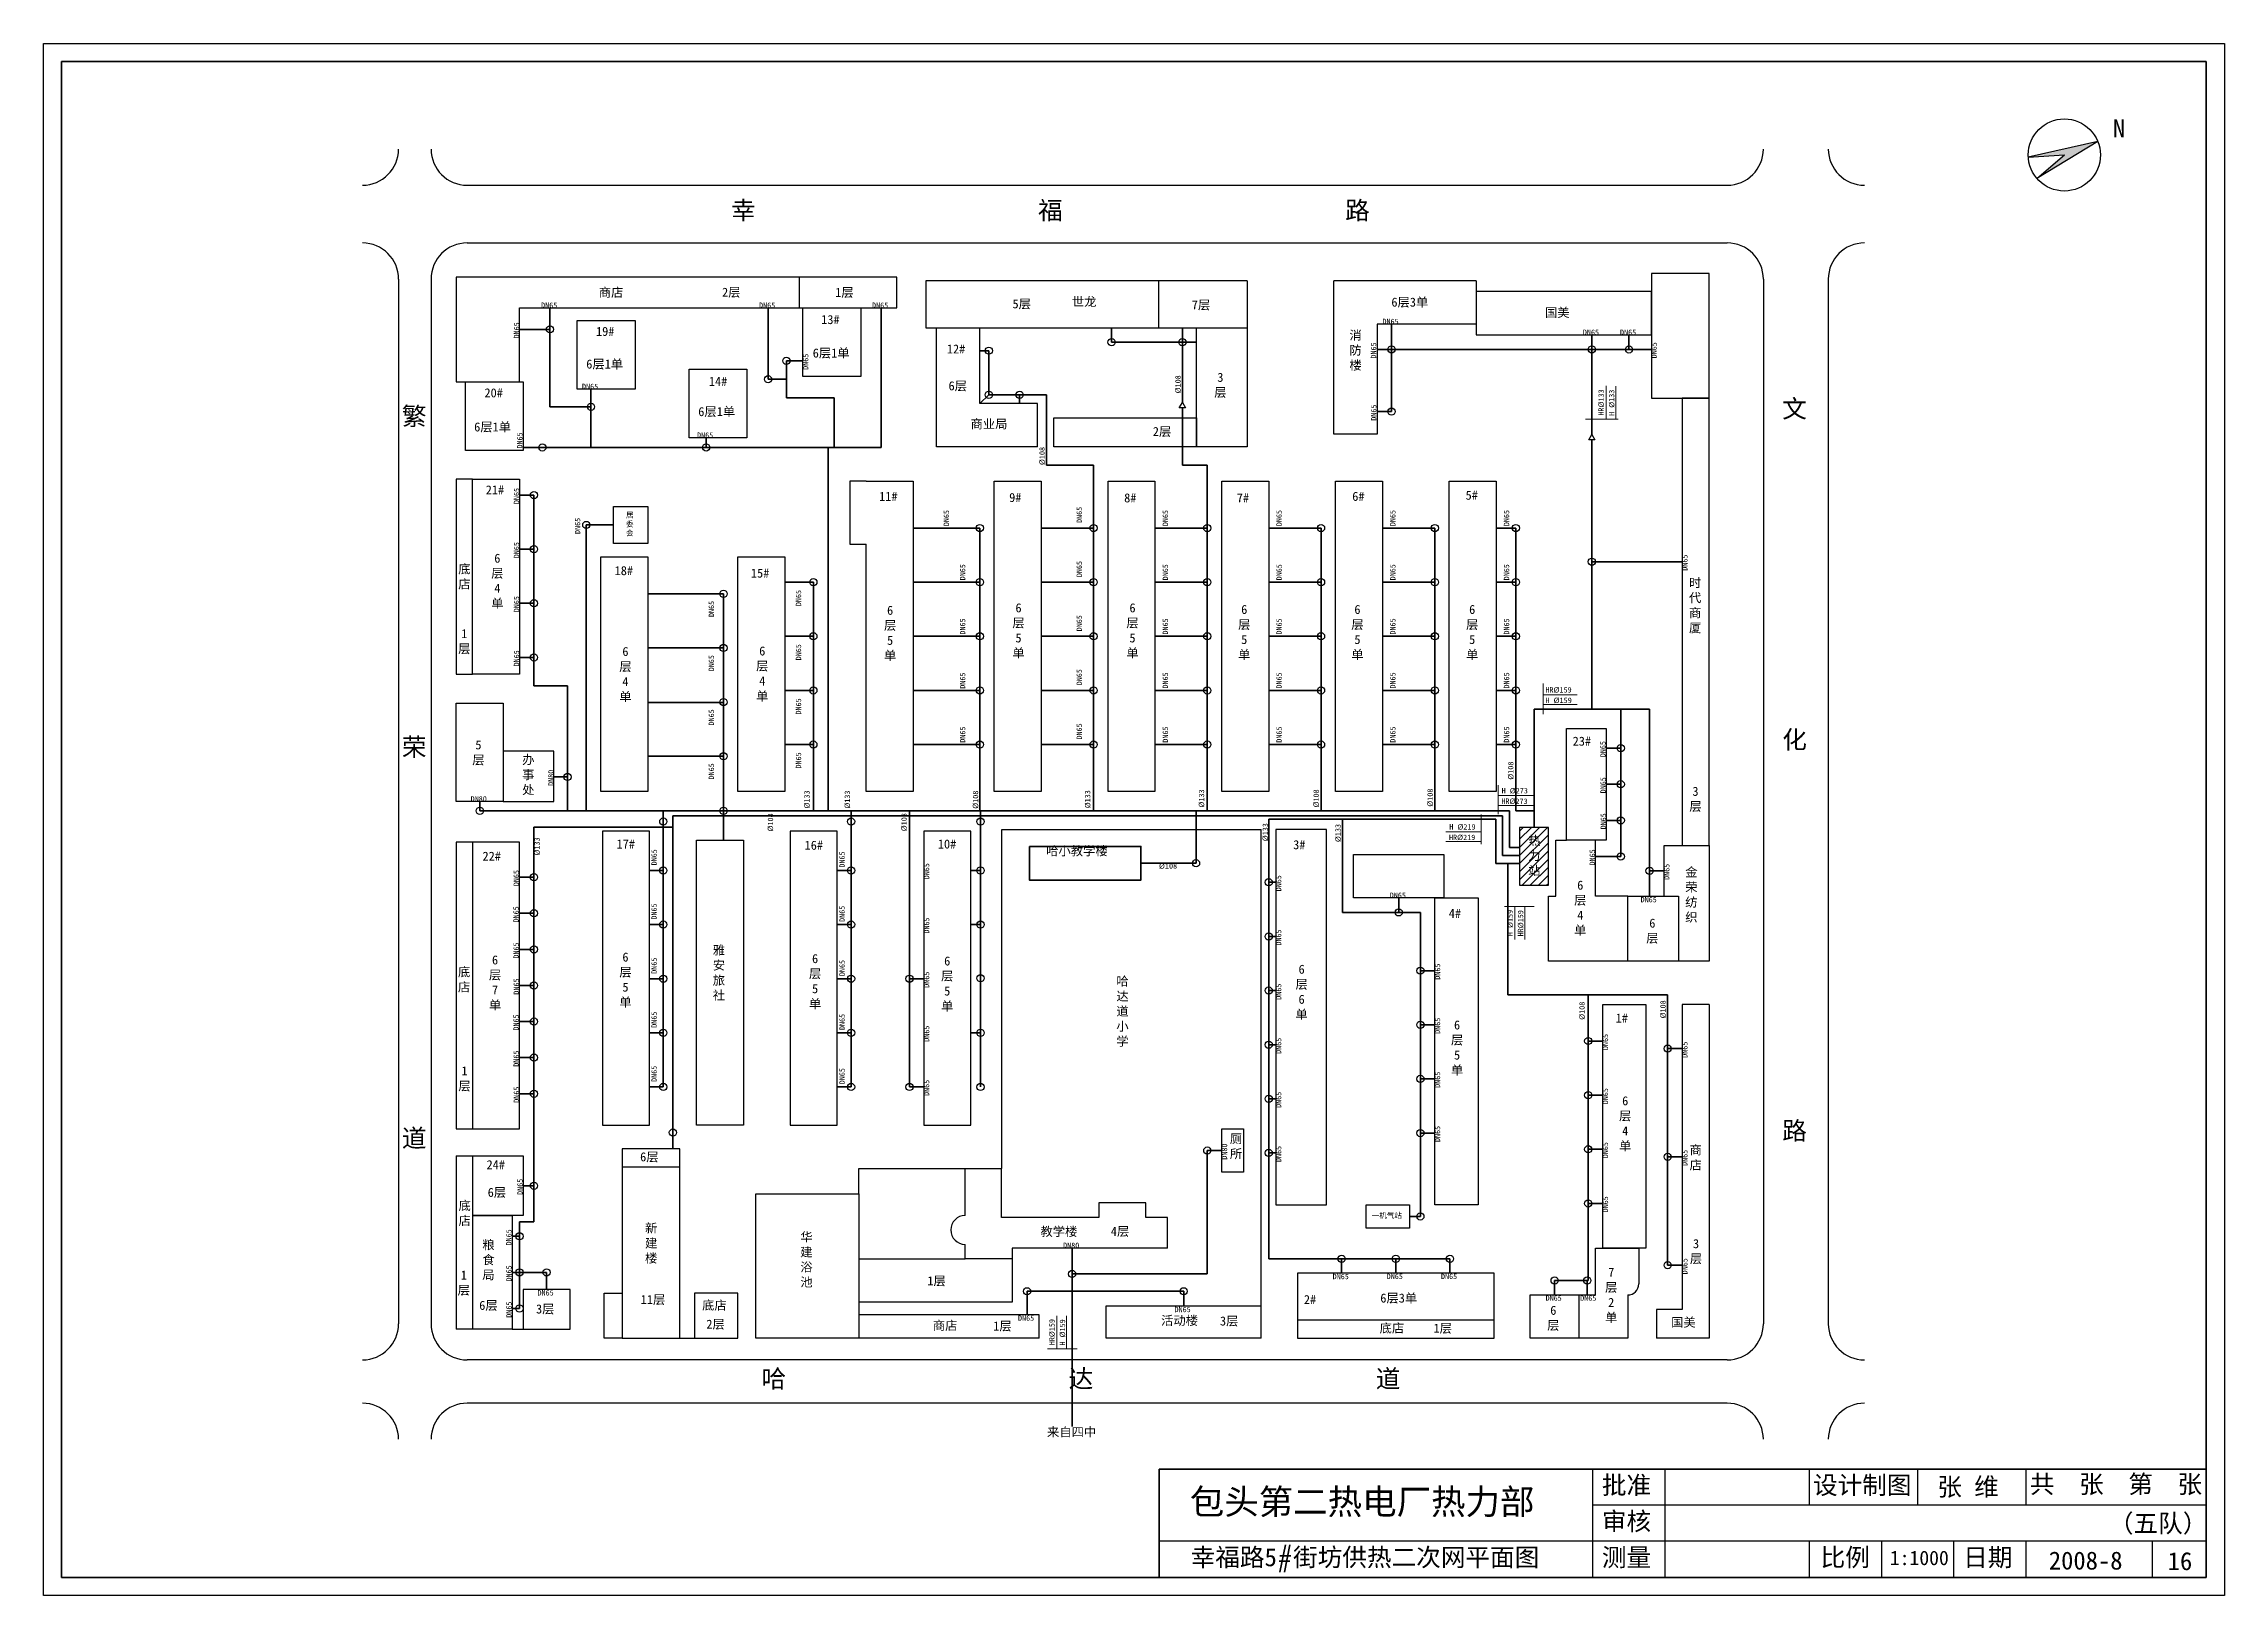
# Model space of a CAD drawing. Header units: millimetres. Extents: x 710 to 2002, y 285 to 1162.
# Drawn here: x 710 to 1314, y 285 to 715 of the extents above; entities that cross this region are included whole.
import ezdxf

# ---------------------------------------------------------------- set-up
doc = ezdxf.new("R2010")
doc.units = ezdxf.units.MM
doc.layers.add('围栏', color=3, linetype='Continuous')
doc.layers.add('边线', color=1, linetype='Continuous')
doc.layers.add('标注', color=7, linetype='Continuous', lineweight=18)
doc.layers.add('管道', color=7, linetype='Continuous', lineweight=50)

msp = doc.modelspace()

# ---------------------------------------------------------------- hatches: boundary and pattern name
msp.add_hatch(color=256).paths.add_polyline_path([(1279.12, 688.24), (1259.88, 683.84), (1269.86, 684.49), (1262.23, 678.01)])
at = {"layer": '标注'}
h = msp.add_hatch(dxfattribs=at)
h.set_pattern_fill('ANSI31', color=5, scale=0.5, style=0)
h.paths.add_polyline_path([(1118.99, 482.11), (1126.99, 482.11), (1126.99, 498.11), (1118.99, 498.11)])
h.paths.add_polyline_path([(1120.72, 496.4), (1125.38, 496.4), (1125.38, 482.9), (1120.72, 482.9)], flags=24)

# ---------------------------------------------------------------- linework, layer by layer
at = {"lineweight": 40}
for p, q in [((715.18, 290.35), (715.18, 710.35)), ((715.18, 710.35), (1309.18, 710.35)), ((1309.18, 710.35), (1309.18, 290.35)), ((1309.18, 320.35), (1019.18, 320.35)), ((1019.18, 320.35), (1019.18, 290.35)), ((1309.18, 290.35), (715.18, 290.35))]:
    msp.add_line(p, q, dxfattribs=at)
for p, q in [((1279.12, 688.24), (1259.88, 683.84)), ((1259.88, 683.84), (1269.86, 684.49)), ((1279.12, 688.24), (1262.23, 678.01)), ((1262.23, 678.01), (1269.86, 684.49)), ((827.49, 676.11), (1176.49, 676.11)), ((827.49, 660.11), (1176.49, 660.11)), ((808.49, 650.11), (808.49, 360.61)), ((817.49, 650.11), (817.49, 360.61)), ((919.49, 650.61), (824.49, 650.61)), ((824.49, 650.61), (824.49, 621.61)), ((946.49, 650.61), (919.49, 650.61)), ((919.49, 650.61), (919.49, 642.11)), ((946.49, 642.11), (946.49, 650.61)), ((1018.99, 649.61), (954.49, 649.61)), ((954.49, 649.61), (954.49, 636.61)), ((1043.49, 649.61), (1018.99, 649.61)), ((1018.99, 649.61), (1018.99, 636.61)), ((1043.49, 649.61), (1043.49, 636.61)), ((1106.99, 649.61), (1067.49, 649.61)), ((1067.49, 607.11), (1067.49, 649.61)), ((1106.99, 649.61), (1106.99, 637.61)), ((1155.49, 646.61), (1106.99, 646.61)), ((1106.99, 646.61), (1106.99, 634.61)), ((1171.49, 651.61), (1155.49, 651.61)), ((1155.49, 651.61), (1155.49, 617.11)), ((1155.49, 634.61), (1155.49, 646.61)), ((1171.49, 617.11), (1171.49, 651.61)), ((1186.49, 650.11), (1186.49, 360.61)), ((1204.49, 650.11), (1204.49, 360.61)), ((841.99, 621.61), (841.99, 642.11)), ((841.99, 642.11), (919.49, 642.11)), ((919.49, 642.11), (920.49, 642.11)), ((920.49, 623.11), (920.49, 642.11)), ((920.49, 642.11), (936.49, 642.11)), ((936.49, 642.11), (936.49, 623.11)), ((936.49, 642.11), (946.49, 642.11)), ((857.99, 619.61), (857.99, 638.61)), ((857.99, 638.61), (873.99, 638.61)), ((873.99, 638.61), (873.99, 619.61)), ((954.49, 636.61), (1018.99, 636.61)), ((957.49, 603.61), (957.49, 636.61)), ((969.49, 615.61), (969.49, 636.61)), ((1018.99, 636.61), (1043.49, 636.61)), ((1029.49, 603.61), (1029.49, 636.61)), ((1029.49, 636.61), (1043.49, 636.61)), ((1043.49, 636.61), (1043.49, 603.61)), ((1106.99, 637.61), (1079.49, 637.61)), ((1079.49, 637.61), (1079.49, 607.11)), ((1106.99, 634.61), (1155.49, 634.61)), ((888.99, 625.11), (904.99, 625.11)), ((888.99, 606.11), (888.99, 625.11)), ((904.99, 625.11), (904.99, 606.11)), ((936.49, 623.11), (920.49, 623.11)), ((824.49, 621.61), (841.99, 621.61)), ((826.99, 621.61), (842.99, 621.61)), ((826.99, 602.61), (826.99, 621.61)), ((842.99, 621.61), (842.99, 602.61)), ((873.99, 619.61), (857.99, 619.61)), ((1155.49, 617.11), (1171.49, 617.11)), ((1171.49, 617.11), (1163.99, 617.11)), ((1163.99, 617.11), (1163.99, 493.11)), ((1171.49, 493.11), (1171.49, 617.11)), ((985.49, 615.61), (969.49, 615.61)), ((985.49, 603.61), (985.49, 615.61)), ((989.99, 603.61), (989.99, 611.61)), ((989.99, 611.61), (1029.49, 611.61)), ((1029.49, 611.61), (1029.49, 603.61)), ((904.99, 606.11), (888.99, 606.11)), ((1079.49, 607.11), (1067.49, 607.11)), ((842.99, 602.61), (826.99, 602.61)), ((985.49, 603.61), (957.49, 603.61)), ((1029.49, 603.61), (989.99, 603.61)), ((1043.49, 603.61), (1029.49, 603.61)), ((828.99, 594.61), (824.49, 594.61)), ((824.49, 594.61), (824.49, 540.61)), ((828.99, 540.61), (828.99, 594.61)), ((828.99, 594.61), (841.99, 594.61)), ((841.99, 594.61), (841.99, 540.61)), ((937.99, 594.11), (933.49, 594.11)), ((933.49, 594.11), (933.49, 576.61)), ((937.99, 594.11), (950.99, 594.11)), ((950.99, 594.11), (950.99, 508.11)), ((973.49, 594.11), (986.49, 594.11)), ((973.49, 508.11), (973.49, 594.11)), ((986.49, 594.11), (986.49, 508.11)), ((1004.99, 594.11), (1017.99, 594.11)), ((1004.99, 508.11), (1004.99, 594.11)), ((1017.99, 594.11), (1017.99, 508.11)), ((1036.49, 594.11), (1049.49, 594.11)), ((1036.49, 508.11), (1036.49, 594.11)), ((1049.49, 594.11), (1049.49, 508.11)), ((1067.99, 594.11), (1080.99, 594.11)), ((1067.99, 508.11), (1067.99, 594.11)), ((1080.99, 594.11), (1080.99, 508.11)), ((1099.49, 508.11), (1099.49, 594.11)), ((1099.49, 594.11), (1112.49, 594.11)), ((1112.49, 594.11), (1112.49, 508.11)), ((867.99, 576.81), (867.99, 587.11)), ((867.99, 587.11), (877.49, 587.11)), ((877.49, 587.11), (877.49, 576.81)), ((877.49, 576.81), (867.99, 576.81)), ((933.49, 576.61), (937.99, 576.61)), ((937.99, 508.11), (937.99, 576.61)), ((864.49, 573.11), (877.49, 573.11)), ((864.49, 508.11), (864.49, 573.11)), ((877.49, 573.11), (877.49, 508.11)), ((902.49, 508.11), (902.49, 573.11)), ((902.49, 573.11), (915.49, 573.11)), ((915.49, 573.11), (915.49, 508.11)), ((824.49, 540.61), (828.99, 540.61)), ((841.99, 540.61), (828.99, 540.61)), ((824.49, 532.61), (837.49, 532.61)), ((824.49, 505.31), (824.49, 532.61)), ((837.49, 532.61), (837.49, 505.31)), ((1131.99, 494.61), (1131.99, 525.61)), ((1131.99, 525.61), (1142.99, 525.61)), ((1142.99, 525.61), (1142.99, 494.61)), ((851.49, 519.31), (837.49, 519.31)), ((851.49, 505.31), (851.49, 519.31)), ((877.49, 508.11), (864.49, 508.11)), ((915.49, 508.11), (902.49, 508.11)), ((950.99, 508.11), (937.99, 508.11)), ((986.49, 508.11), (973.49, 508.11)), ((1017.99, 508.11), (1004.99, 508.11)), ((1049.49, 508.11), (1036.49, 508.11)), ((1080.99, 508.11), (1067.99, 508.11)), ((1112.49, 508.11), (1099.49, 508.11)), ((837.49, 505.31), (824.49, 505.31)), ((837.49, 505.31), (851.49, 505.31)), ((864.99, 497.11), (864.99, 415.61)), ((877.99, 497.11), (864.99, 497.11)), ((877.99, 415.61), (877.99, 497.11)), ((929.99, 497.11), (916.99, 497.11)), ((916.99, 497.11), (916.99, 415.61)), ((929.99, 415.61), (929.99, 497.11)), ((953.99, 497.11), (953.99, 415.61)), ((966.99, 497.11), (953.99, 497.11)), ((966.99, 415.61), (966.99, 497.11)), ((1065.49, 497.61), (1051.49, 497.61)), ((1051.49, 497.61), (1051.49, 393.61)), ((1065.49, 393.61), (1065.49, 497.61)), ((1126.99, 498.11), (1118.99, 498.11)), ((1118.99, 498.11), (1118.99, 482.11)), ((1126.99, 482.11), (1126.99, 498.11)), ((890.99, 415.61), (890.99, 494.61)), ((890.99, 494.61), (903.99, 494.61)), ((903.99, 494.61), (903.99, 415.61)), ((1072.99, 490.61), (1097.99, 490.61)), ((1072.99, 478.61), (1072.99, 490.61)), ((1097.99, 490.61), (1097.99, 478.61)), ((1128.99, 479.11), (1128.99, 494.61)), ((1128.99, 494.61), (1131.99, 494.61)), ((1142.99, 494.61), (1131.99, 494.61)), ((1139.99, 479.11), (1139.99, 494.61)), ((1158.99, 479.11), (1158.99, 493.11)), ((1158.99, 493.11), (1171.49, 493.11)), ((1171.49, 493.11), (1171.49, 461.11)), ((1097.99, 478.61), (1072.99, 478.61)), ((1095.49, 478.61), (1107.49, 478.61)), ((1095.49, 393.61), (1095.49, 478.61)), ((1107.49, 478.61), (1107.49, 393.61)), ((1118.99, 482.11), (1126.99, 482.11)), ((1126.99, 461.11), (1126.99, 479.11)), ((1126.99, 479.11), (1128.99, 479.11)), ((1148.99, 479.11), (1139.99, 479.11)), ((1148.99, 461.11), (1148.99, 479.11)), ((1148.99, 479.11), (1162.99, 479.11)), ((1162.99, 479.11), (1162.99, 461.11)), ((1148.99, 461.11), (1126.99, 461.11)), ((1171.49, 461.11), (1148.99, 461.11)), ((1141.99, 381.61), (1141.99, 449.11)), ((1141.99, 449.11), (1153.99, 449.11)), ((1153.99, 449.11), (1153.99, 381.61)), ((1171.49, 449.11), (1163.99, 449.11)), ((1163.99, 449.11), (1163.99, 364.61)), ((1171.49, 449.11), (1171.49, 356.61)), ((864.99, 415.61), (877.99, 415.61)), ((903.99, 415.61), (890.99, 415.61)), ((916.99, 415.61), (929.99, 415.61)), ((953.99, 415.61), (966.99, 415.61)), ((1051.49, 393.61), (1065.49, 393.61)), ((1076.49, 387.11), (1076.49, 393.61)), ((1076.49, 393.61), (1088.49, 393.61)), ((1088.49, 393.61), (1088.49, 387.11)), ((1107.49, 393.61), (1095.49, 393.61)), ((1088.49, 387.11), (1076.49, 387.11)), ((1139.99, 381.61), (1151.99, 381.61)), ((1139.99, 368.61), (1139.99, 381.61)), ((1153.99, 381.61), (1141.99, 381.61)), ((1151.99, 381.61), (1151.99, 371.66)), ((1111.94, 374.61), (1057.44, 374.61)), ((1057.44, 374.61), (1057.44, 361.61)), ((1111.94, 361.61), (1111.94, 374.61)), ((1121.94, 356.61), (1121.94, 368.61)), ((1121.94, 368.61), (1135.44, 368.61)), ((1135.44, 356.61), (1135.44, 368.61)), ((1135.44, 368.61), (1139.99, 368.61)), ((1148.94, 368.61), (1148.94, 356.61)), ((1156.94, 364.61), (1156.94, 356.61)), ((1163.99, 364.61), (1156.94, 364.61)), ((1111.94, 361.61), (1057.44, 361.61)), ((1057.44, 361.61), (1057.44, 356.61)), ((1057.44, 356.61), (1111.94, 356.61)), ((1111.94, 356.61), (1111.94, 361.61)), ((1135.44, 356.61), (1121.94, 356.61)), ((1148.94, 356.61), (1135.44, 356.61)), ((1171.49, 356.61), (1156.94, 356.61)), ((1176.49, 350.61), (827.49, 350.61)), ((1176.49, 338.61), (827.49, 338.61)), ((1139.18, 320.35), (1139.18, 290.35)), ((1159.18, 320.35), (1159.18, 290.35)), ((1199.18, 320.35), (1199.18, 310.35)), ((1229.22, 320.35), (1229.22, 310.35)), ((1259.18, 320.35), (1259.18, 310.35)), ((1309.18, 310.35), (1139.18, 310.35)), ((1309.18, 300.35), (1019.18, 300.35)), ((1199.18, 300.35), (1199.18, 290.35)), ((1219.18, 300.35), (1219.18, 290.35)), ((1239.18, 300.35), (1239.18, 290.35)), ((1259.18, 300.35), (1259.18, 290.35)), ((1294.18, 300.35), (1294.18, 290.35))]:
    msp.add_line(p, q)
at = {"color": 1}
for p, q in [((828.99, 494.11), (824.49, 494.11)), ((824.49, 494.11), (824.49, 414.61)), ((841.99, 494.11), (828.99, 494.11)), ((828.99, 494.11), (828.99, 414.61)), ((841.99, 414.61), (841.99, 494.11)), ((824.49, 414.61), (828.99, 414.61)), ((828.99, 414.61), (841.99, 414.61)), ((824.49, 407.11), (828.99, 407.11)), ((824.49, 407.11), (824.49, 359.11)), ((828.99, 407.11), (842.99, 407.11)), ((828.99, 407.11), (828.99, 359.11)), ((842.99, 407.11), (842.99, 390.61)), ((886.44, 409.11), (870.44, 409.11)), ((870.44, 409.11), (870.44, 404.11)), ((886.44, 404.11), (886.44, 409.11)), ((870.44, 404.11), (886.44, 404.11)), ((870.44, 404.11), (870.44, 356.61)), ((886.44, 369.11), (886.44, 404.11)), ((842.99, 390.61), (828.99, 390.61)), ((828.99, 390.61), (839.99, 390.61)), ((839.99, 390.61), (839.99, 359.11)), ((855.99, 370.11), (842.99, 370.11)), ((842.99, 370.11), (842.99, 359.11)), ((855.99, 359.11), (855.99, 370.11)), ((865.44, 356.61), (865.44, 369.11)), ((865.44, 369.11), (870.44, 369.11)), ((886.44, 356.61), (886.44, 369.11)), ((902.44, 369.11), (890.44, 369.11)), ((890.44, 369.11), (890.44, 356.61)), ((902.44, 356.61), (902.44, 369.11)), ((839.99, 359.11), (824.49, 359.11)), ((839.99, 359.11), (842.99, 359.11)), ((842.99, 359.11), (855.99, 359.11)), ((870.44, 356.61), (865.44, 356.61)), ((870.44, 356.61), (886.44, 356.61)), ((886.44, 356.61), (902.44, 356.61))]:
    msp.add_line(p, q, dxfattribs=at)
at = {"color": 5}
for p, q in [((1036.49, 402.61), (1036.49, 414.61)), ((1036.49, 414.61), (1042.49, 414.61)), ((1042.49, 414.61), (1042.49, 402.61)), ((965.44, 403.61), (975.44, 403.61)), ((965.44, 390.61), (965.44, 403.61)), ((975.44, 390.11), (975.44, 403.61)), ((1042.49, 402.61), (1036.49, 402.61)), ((907.44, 356.61), (907.44, 396.61)), ((907.44, 396.61), (935.94, 396.61)), ((935.94, 396.61), (935.94, 356.61)), ((1015.44, 394.11), (1002.44, 394.11)), ((1002.44, 394.11), (1002.44, 390.11)), ((1015.44, 390.11), (1015.44, 394.11)), ((1002.44, 390.11), (975.44, 390.11)), ((1021.44, 390.11), (1015.44, 390.11)), ((1021.44, 381.61), (1021.44, 390.11)), ((965.44, 378.61), (965.44, 382.61)), ((1021.44, 381.61), (978.44, 381.61)), ((978.44, 381.61), (978.44, 378.61)), ((935.94, 378.61), (965.44, 378.61)), ((978.44, 378.61), (965.44, 378.61)), ((978.44, 378.61), (978.44, 366.61)), ((978.44, 366.61), (935.94, 366.61)), ((985.94, 363.11), (935.94, 363.11)), ((935.94, 363.11), (935.94, 356.61)), ((985.94, 356.61), (985.94, 363.11)), ((1004.44, 356.61), (1004.44, 365.61)), ((1004.44, 365.61), (1047.44, 365.61)), ((935.94, 356.61), (907.44, 356.61)), ((985.94, 356.61), (935.94, 356.61)), ((1047.44, 356.61), (1004.44, 356.61))]:
    msp.add_line(p, q, dxfattribs=at)
for points in [[(1025.58, 615.92), (1026.44, 614.42), (1024.71, 614.42)], [(1138.99, 607.04), (1139.86, 605.54), (1138.12, 605.54)]]:
    msp.add_lwpolyline(points, close=True)
for centre, radius in [((1269.86, 684.49), 10), ((850.42, 636.17), 1), ((915.9, 627.45), 1), ((971.97, 630.26), 1), ((1005.98, 632.61), 1), ((1025.58, 632.61), 1), ((1083.49, 630.61), 1), ((1138.99, 630.61), 1), ((1149.28, 630.61), 1), ((910.84, 622.34), 1), ((971.97, 618.01), 1), ((980.51, 618.01), 1), ((861.79, 614.72), 1), ((1083.49, 613.38), 1), ((848.32, 603.45), 1), ((893.68, 603.45), 1), ((845.99, 590.26), 1), ((860.49, 581.96), 1), ((969.49, 581.11), 1), ((1000.99, 581.11), 1), ((1032.49, 581.11), 1), ((1063.99, 581.11), 1), ((1095.49, 581.11), 1), ((1117.95, 581.11), 1), ((845.99, 575.26), 1), ((1138.99, 571.78), 1), ((898.49, 562.88), 1), ((923.38, 566.11), 1), ((969.49, 566.11), 1), ((1000.99, 566.11), 1), ((1032.49, 566.11), 1), ((1063.99, 566.11), 1), ((1095.49, 566.11), 1), ((1117.95, 566.11), 1), ((845.99, 560.26), 1), ((923.38, 551.11), 1), ((969.49, 551.11), 1), ((1000.99, 551.11), 1), ((1032.49, 551.11), 1), ((1063.99, 551.11), 1), ((1095.49, 551.11), 1), ((1117.95, 551.11), 1), ((845.99, 545.26), 1), ((898.49, 547.88), 1), ((898.49, 532.88), 1), ((923.38, 536.11), 1), ((969.49, 536.11), 1), ((1000.99, 536.11), 1), ((1032.49, 536.11), 1), ((1063.99, 536.11), 1), ((1095.49, 536.11), 1), ((1117.95, 536.11), 1), ((923.38, 521.11), 1), ((969.49, 521.11), 1), ((1000.99, 521.11), 1), ((1032.49, 521.11), 1), ((1063.99, 521.11), 1), ((1095.49, 521.11), 1), ((1117.95, 521.11), 1), ((1146.99, 520.11), 1), ((898.49, 517.88), 1), ((855.28, 512.13), 1), ((1146.99, 510.11), 1), ((830.99, 502.74), 1), ((898.49, 502.74), 1), ((881.81, 499.78), 1), ((933.83, 499.78), 1), ((969.66, 499.78), 1), ((1146.99, 500.11), 1), ((1146.99, 490.11), 1), ((881.81, 486.23), 1), ((933.83, 486.23), 1), ((969.66, 486.23), 1), ((1029.37, 488.22), 1), ((1049.49, 482.94), 1), ((1154.99, 486.11), 1), ((881.81, 471.23), 1), ((933.83, 471.23), 1), ((969.66, 471.23), 1), ((1085.49, 474.61), 1), ((1049.49, 467.94), 1), ((1091.49, 458.46), 1), ((881.81, 456.23), 1), ((933.83, 456.23), 1), ((949.99, 456.23), 1), ((969.66, 456.36), 1), ((1049.49, 452.94), 1), ((881.81, 441.23), 1), ((933.83, 441.23), 1), ((969.66, 441.23), 1), ((1091.49, 443.46), 1), ((1049.49, 437.94), 1), ((1137.99, 438.97), 1), ((1159.99, 436.86), 1), ((1091.49, 428.46), 1), ((881.81, 426.23), 1), ((933.83, 426.23), 1), ((949.99, 426.23), 1), ((969.66, 426.23), 1), ((1049.49, 422.94), 1), ((1137.99, 423.97), 1), ((1091.49, 413.46), 1), ((1049.49, 407.94), 1), ((1137.99, 408.97), 1), ((1159.99, 406.86), 1), ((1137.99, 393.97), 1), ((1091.49, 390.36), 1), ((1069.69, 378.61), 1), ((1084.69, 378.61), 1), ((1099.69, 378.61), 1), ((1159.99, 376.86), 1), ((1128.69, 372.61), 1), ((1137.71, 372.61), 1)]:
    msp.add_circle(centre, radius)
at = {"color": 1}
for centre in [(845.99, 484.36), (845.99, 474.36), (845.99, 464.36), (845.99, 454.36), (845.99, 444.36), (845.99, 434.36), (845.99, 424.36), (884.48, 413.6), (845.99, 398.86), (841.99, 384.86), (841.99, 374.86), (849.49, 374.86), (841.99, 364.86)]:
    msp.add_circle(centre, 1, dxfattribs=at)
at = {"color": 5}
for centre in [(1032.49, 408.61), (995.04, 374.42), (982.56, 369.61), (1025.94, 369.61)]:
    msp.add_circle(centre, 1, dxfattribs=at)
for centre, radius, start, end in [((798.49, 686.11), 10, 270, 0), ((827.49, 686.11), 10, 180, 270), ((1176.49, 686.11), 10, 270, 0), ((1214.49, 686.11), 10, 180, 270), ((798.49, 650.11), 10, 0, 90), ((827.49, 650.11), 10, 90, 180), ((1176.49, 650.11), 10, 360, 90), ((1214.49, 650.11), 10, 90, 180), ((1148.94, 371.66), 3.05, 270, 360), ((798.49, 360.61), 10, 270, 0), ((827.49, 360.61), 10, 180, 270), ((1176.49, 360.61), 10, 270, 360), ((1214.49, 360.61), 10, 180, 270), ((798.49, 328.61), 10, 360, 90), ((827.49, 328.61), 10, 90, 180), ((1176.49, 328.61), 10, 360, 90), ((1214.49, 328.61), 10, 90, 180)]:
    msp.add_arc(centre, radius, start, end)
msp.add_arc((965.44, 386.61), 4, 90, 270, dxfattribs=at)
at = {"layer": '围栏'}
for p, q in [((975.55, 403.61), (975.55, 497.61)), ((975.55, 497.61), (1047.44, 497.61)), ((1047.44, 356.61), (1047.44, 497.61))]:
    msp.add_line(p, q, dxfattribs=at)
at = {"layer": '围栏', "color": 5}
for p, q in [((935.94, 396.61), (935.94, 403.61)), ((935.94, 403.61), (965.44, 403.61))]:
    msp.add_line(p, q, dxfattribs=at)
at = {"layer": '标注'}
for p, q in [((1142.93, 611.29), (1142.93, 620.47)), ((1145.63, 611.29), (1145.63, 620.43)), ((1146.29, 611.29), (1137.22, 611.29)), ((1125.54, 529.5), (1125.54, 538)), ((1125.54, 534.91), (1134.95, 534.91)), ((1125.54, 532.21), (1134.95, 532.21)), ((1113.03, 501.83), (1113.03, 509.85)), ((1108.36, 493.54), (1108.36, 501.72)), ((1113.03, 506.96), (1122.86, 506.96)), ((1113.03, 504.26), (1122.86, 504.26)), ((1098.53, 496.94), (1108.36, 496.94)), ((1098.53, 494.24), (1108.36, 494.24)), ((1123.01, 476.24), (1114.77, 476.24)), ((1117.7, 467.06), (1117.7, 476.24)), ((1120.4, 467.06), (1120.4, 476.24))]:
    msp.add_line(p, q, dxfattribs=at)
at = {"layer": '标注', "color": 5}
for p, q in [((990.82, 353.69), (990.82, 362.86)), ((993.52, 353.69), (993.52, 362.86)), ((996.4, 353.69), (988.27, 353.69))]:
    msp.add_line(p, q, dxfattribs=at)
at = {"layer": '管道'}
for p, q in [((850.42, 614.72), (850.42, 642.11)), ((910.84, 622.34), (910.84, 642.11)), ((942.12, 603.45), (942.12, 642.11)), ((850.42, 636.17), (841.99, 636.17)), ((1005.98, 636.61), (1005.98, 632.61)), ((1025.58, 615.92), (1025.58, 636.61)), ((1083.49, 613.38), (1083.49, 637.61)), ((1138.99, 607.04), (1138.99, 634.61)), ((1149.28, 634.61), (1149.28, 630.61)), ((971.97, 630.26), (969.49, 630.26)), ((971.97, 630.26), (971.97, 618.01)), ((1005.98, 632.61), (1029.49, 632.61)), ((1155.49, 630.61), (1079.49, 630.61)), ((915.9, 622.34), (910.84, 622.34)), ((915.9, 617.23), (915.9, 627.45)), ((915.9, 627.45), (920.49, 627.45)), ((861.79, 603.45), (861.79, 619.61)), ((929.18, 617.23), (915.9, 617.23)), ((929.18, 603.45), (929.18, 617.23)), ((971.97, 618.01), (969.49, 615.61)), ((971.97, 618.01), (987.97, 618.01)), ((980.51, 618.01), (980.51, 615.61)), ((987.97, 618.01), (987.97, 609.61)), ((861.79, 614.72), (850.42, 614.72)), ((1025.58, 598.52), (1025.58, 614.42)), ((1079.49, 613.38), (1083.49, 613.38)), ((893.68, 603.45), (893.68, 606.11)), ((987.97, 598.52), (987.97, 609.61)), ((1138.99, 530.94), (1138.99, 605.54)), ((922.84, 603.45), (842.99, 603.45)), ((922.84, 603.45), (942.12, 603.45)), ((927.48, 502.74), (927.48, 603.45)), ((1000.99, 598.52), (987.97, 598.52)), ((1000.99, 598.52), (1000.99, 502.74)), ((1032.49, 598.52), (1025.58, 598.52)), ((1032.49, 598.52), (1032.49, 502.74)), ((845.99, 590.26), (841.99, 590.26)), ((845.99, 590.26), (845.99, 537.35)), ((860.49, 581.96), (860.49, 502.74)), ((860.49, 581.96), (867.99, 581.96)), ((969.49, 581.11), (950.99, 581.11)), ((969.49, 581.11), (969.49, 502.74)), ((1000.99, 581.11), (986.49, 581.11)), ((1032.49, 581.11), (1017.99, 581.11)), ((1063.99, 581.11), (1049.49, 581.11)), ((1063.99, 581.11), (1063.99, 502.74)), ((1095.49, 581.11), (1080.99, 581.11)), ((1095.49, 581.11), (1095.49, 502.74)), ((1117.95, 581.11), (1112.49, 581.11)), ((1117.95, 581.11), (1117.95, 502.74)), ((845.99, 575.26), (841.99, 575.26)), ((1138.99, 571.78), (1163.99, 571.78)), ((898.49, 562.88), (877.49, 562.88)), ((898.49, 562.88), (898.49, 502.74)), ((923.38, 566.11), (915.49, 566.11)), ((923.38, 566.11), (923.38, 502.74)), ((969.49, 566.11), (950.99, 566.11)), ((1000.99, 566.11), (986.49, 566.11)), ((1032.49, 566.11), (1017.99, 566.11)), ((1063.99, 566.11), (1049.49, 566.11)), ((1095.49, 566.11), (1080.99, 566.11)), ((1117.95, 566.11), (1112.49, 566.11)), ((845.99, 560.26), (841.99, 560.26)), ((923.38, 551.11), (915.49, 551.11)), ((969.49, 551.11), (950.99, 551.11)), ((1000.99, 551.11), (986.49, 551.11)), ((1032.49, 551.11), (1017.99, 551.11)), ((1063.99, 551.11), (1049.49, 551.11)), ((1095.49, 551.11), (1080.99, 551.11)), ((1117.95, 551.11), (1112.49, 551.11)), ((845.99, 545.26), (841.99, 545.26)), ((898.49, 547.88), (877.49, 547.88)), ((855.28, 537.35), (845.99, 537.35)), ((855.28, 502.74), (855.28, 537.35)), ((898.49, 532.81), (877.49, 532.81)), ((923.38, 536.11), (915.49, 536.11)), ((969.49, 536.11), (950.99, 536.11)), ((1000.99, 536.11), (986.49, 536.11)), ((1032.49, 536.11), (1017.99, 536.11)), ((1063.99, 536.11), (1049.49, 536.11)), ((1095.49, 536.11), (1080.99, 536.11)), ((1117.95, 536.11), (1112.49, 536.11)), ((1122.99, 498.11), (1122.99, 530.94)), ((1122.99, 530.94), (1154.99, 530.94)), ((1146.99, 490.11), (1146.99, 530.94)), ((1154.99, 530.94), (1154.99, 479.11)), ((923.38, 521.11), (915.49, 521.11)), ((969.49, 521.11), (950.99, 521.11)), ((1000.99, 521.11), (986.49, 521.11)), ((1032.49, 521.11), (1017.99, 521.11)), ((1063.99, 521.11), (1049.49, 521.11)), ((1095.49, 521.11), (1080.99, 521.11)), ((1117.95, 521.11), (1112.49, 521.11)), ((1142.99, 520.11), (1146.99, 520.11)), ((898.49, 517.88), (877.49, 517.88)), ((855.28, 512.13), (851.49, 512.13)), ((1142.99, 510.11), (1146.99, 510.11)), ((830.99, 505.31), (830.99, 502.74)), ((1116.2, 502.74), (830.99, 502.74)), ((881.81, 426.23), (881.81, 502.74)), ((898.49, 502.74), (898.49, 494.61)), ((933.83, 426.23), (933.83, 502.74)), ((949.99, 426.23), (949.99, 502.74)), ((969.66, 426.23), (969.66, 502.74)), ((1029.37, 501.37), (1029.37, 502.74)), ((1029.37, 501.37), (1029.37, 488.22)), ((1116.2, 492.62), (1116.2, 502.74)), ((1117.95, 502.74), (1122.99, 502.74)), ((1112.38, 500.47), (1049.49, 500.47)), ((1049.49, 378.61), (1049.49, 500.47)), ((1069.91, 500.47), (1069.91, 474.61)), ((1112.38, 488.13), (1112.38, 500.47)), ((1142.99, 500.11), (1146.99, 500.11)), ((1118.99, 492.62), (1116.2, 492.62)), ((1139.99, 490.11), (1146.99, 490.11)), ((881.81, 486.23), (877.99, 486.23)), ((933.83, 486.23), (930.01, 486.23)), ((969.66, 486.25), (966.99, 486.25)), ((1029.37, 488.22), (1014.08, 488.22)), ((1118.99, 488.13), (1112.38, 488.13)), ((1115.69, 488.13), (1115.69, 451.8)), ((1158.99, 486.11), (1154.99, 486.11)), ((1051.49, 482.94), (1049.49, 482.94)), ((1085.49, 478.61), (1085.49, 474.61)), ((881.81, 471.23), (877.99, 471.23)), ((933.83, 471.23), (930.01, 471.23)), ((969.66, 471.25), (966.99, 471.25)), ((1091.49, 474.61), (1069.91, 474.61)), ((1091.49, 390.36), (1091.49, 474.61)), ((1051.49, 467.94), (1049.49, 467.94)), ((881.81, 456.23), (877.99, 456.23)), ((933.83, 456.23), (930.01, 456.23)), ((953.99, 456.23), (949.99, 456.23)), ((1095.49, 458.46), (1091.49, 458.46)), ((1051.49, 452.94), (1049.49, 452.94)), ((1115.69, 451.8), (1130.77, 451.8)), ((1121.95, 451.8), (1159.99, 451.8)), ((1137.99, 372.61), (1137.99, 451.8)), ((1159.99, 376.86), (1159.99, 451.8)), ((881.81, 441.23), (877.99, 441.23)), ((933.83, 441.23), (930.01, 441.23)), ((969.66, 441.23), (966.99, 441.23)), ((1095.49, 443.46), (1091.49, 443.46)), ((1051.49, 437.94), (1049.49, 437.94)), ((1141.99, 438.97), (1137.99, 438.97)), ((1163.99, 436.86), (1159.99, 436.86)), ((881.81, 426.23), (877.99, 426.23)), ((933.83, 426.23), (930.01, 426.23)), ((953.99, 426.23), (949.99, 426.23)), ((1051.49, 422.94), (1049.49, 422.94)), ((1095.49, 428.46), (1091.49, 428.46)), ((1141.99, 423.97), (1137.99, 423.97)), ((1095.49, 413.46), (1091.49, 413.46)), ((1036.49, 408.61), (1032.49, 408.61)), ((1051.49, 407.94), (1049.49, 407.94)), ((1141.99, 408.97), (1137.99, 408.97)), ((1163.99, 406.86), (1159.99, 406.86)), ((1141.99, 393.97), (1137.99, 393.97)), ((1091.49, 390.36), (1088.49, 390.36)), ((1099.69, 378.61), (1049.49, 378.61)), ((1069.69, 374.61), (1069.69, 378.61)), ((1084.69, 374.61), (1084.69, 378.61)), ((1099.69, 374.61), (1099.69, 378.61)), ((1163.99, 376.86), (1159.99, 376.86)), ((1137.99, 372.61), (1128.69, 372.61)), ((1128.69, 372.61), (1128.69, 368.61)), ((1137.71, 368.61), (1137.71, 372.61))]:
    msp.add_line(p, q, dxfattribs=at)
at = {"layer": '管道', "color": 1}
for p, q in [((884.48, 501.37), (1106.78, 501.37)), ((884.48, 501.37), (884.48, 409.11)), ((1106.78, 501.37), (1114.24, 501.37)), ((1114.24, 501.37), (1114.24, 490.35)), ((845.99, 388.83), (845.99, 498.27)), ((884.48, 498.27), (845.99, 498.27)), ((1114.24, 490.35), (1118.99, 490.35)), ((841.99, 484.36), (845.99, 484.36)), ((841.99, 474.36), (845.99, 474.36)), ((841.99, 464.36), (845.99, 464.36)), ((841.99, 454.36), (845.99, 454.36)), ((841.99, 444.36), (845.99, 444.36)), ((841.99, 434.36), (845.99, 434.36)), ((841.99, 424.36), (845.99, 424.36)), ((845.99, 398.86), (842.99, 398.86)), ((845.99, 388.83), (841.99, 388.83)), ((841.99, 388.83), (841.99, 364.86)), ((839.99, 384.86), (841.99, 384.86)), ((839.99, 374.86), (841.99, 374.86)), ((841.99, 374.86), (849.49, 374.86)), ((849.49, 374.86), (849.49, 370.11)), ((839.99, 364.86), (841.99, 364.86))]:
    msp.add_line(p, q, dxfattribs=at)
at = {"layer": '管道', "color": 5}
for p, q in [((1032.49, 408.61), (1032.49, 374.42)), ((995.04, 332.19), (995.04, 381.61)), ((982.56, 363.11), (982.56, 369.61)), ((1025.94, 369.61), (982.56, 369.61)), ((995.04, 374.42), (1032.49, 374.42)), ((1025.94, 365.61), (1025.94, 369.61))]:
    msp.add_line(p, q, dxfattribs=at)
at = {"layer": '管道'}
msp.add_lwpolyline([(983.22, 492.91), (1014.08, 492.91), (1014.08, 483.57), (983.22, 483.57)], close=True, dxfattribs=at)
at = {"layer": '边线'}
for p, q in [((710.18, 715.35), (1314.18, 715.35)), ((710.18, 285.35), (710.18, 715.35)), ((1314.18, 715.35), (1314.18, 285.35)), ((1314.18, 285.35), (710.18, 285.35))]:
    msp.add_line(p, q, dxfattribs=at)

# ---------------------------------------------------------------- texts
at = {"attachment_point": 1}
for s, insert, char_height, width in [('N', (1283.32, 694.33), 5, 13.437), ('{\\fSimHei|b0|i0|c134|p2;包头第二热电厂热力部}', (1027.63, 314.81), 7, 133.3392), ('{\\fFangSong_GB2312|b0|i0|c134|p49;批准}', (1141.77, 318.41), 5, 88.5221), ('{\\fFangSong_GB2312|b0|i0|c134|p49;设计制图}', (1200.24, 318.41), 5, 88.5221), ('{\\fFangSong_GB2312|b0|i0|c134|p49;共  张  第  张}', (1260.32, 318.68), 5, 88.5221), ('{\\fFangSong_GB2312|b0|i0|c134|p49;审核}', (1141.77, 308.41), 5, 88.5221), ('{\\fSimSun|b0|i0|c134|p54;幸福路}5{\\Ftxt.shx|c1;#\\fSimSun|b0|i0|c134|p6;街坊\\fSimSun|b0|i0|c134|p54;供热二次网平面图}', (1027.88, 298.43), 5, 145.2356), ('{\\fFangSong_GB2312|b0|i0|c134|p49;测量}', (1141.77, 298.41), 5, 88.5221), ('{\\fFangSong_GB2312|b0|i0|c134|p49;比例}', (1202.36, 298.41), 5, 88.5221), ('{\\fFangSong_GB2312|b0|i0|c134|p49;日期}', (1241.85, 298.41), 5, 88.5221)]:
    msp.add_mtext(s, dxfattribs=dict(at, insert=insert, char_height=char_height, width=width))
at = {"layer": '标注'}
for s, insert, char_height, width, attachment_point in [('{\\fSimSun|b0|i0|c134|p54;幸                       福                       路}', (900.56, 671.64), 5, 212.9461, 1), ('{\\fSimSun|b0|i0|c134|p54;商店}', (863.94, 647.67), 2.5, 12.9913, 1), ('2{\\fSimSun|b0|i0|c134|p54;层}', (898.09, 647.71), 2.5, 15.604, 1), ('1{\\fSimSun|b0|i0|c134|p54;层}', (929.41, 647.66), 2.5, 15.604, 1), ('DN65', (847.96, 643.61), 1.5, 6.3469, 1), ('DN65', (908.33, 643.61), 1.5, 6.3469, 1), ('DN65', (939.62, 643.61), 1.5, 6.3469, 1), ('5{\\fSimSun|b0|i0|c134|p54;层}', (978.53, 644.5), 2.5, 13.918, 1), ('{\\fSimSun|b0|i0|c134|p54;世龙}', (994.97, 645.09), 2.5, 18.119, 1), ('7{\\fSimSun|b0|i0|c134|p54;层}', (1028.19, 644.2), 2.5, 13.918, 1), ('6{\\fSimSun|b0|i0|c134|p54;层}3{\\fSimSun|b0|i0|c134|p54;单}', (1083.47, 644.96), 2.5, 18.6156, 1), ('{\\fSimSun|b0|i0|c134|p54;国美}', (1126, 642.09), 2.5, 18.4416, 1), ('19#', (863.18, 636.85), 2.5, 5.9538, 1), ('13#', (925.55, 640.13), 2.5, 5.9538, 1), ('{\\fSimSun|b0|i0|c134|p54;消防楼}', (1071.85, 635.82), 2.5, 3.5314, 1), ('DN65', (1081, 639.11), 1.5, 6.3469, 1), ('DN65', (1136.5, 636.11), 1.5, 6.3469, 1), ('DN65', (1146.78, 636.11), 1.5, 6.3469, 1), ('6{\\fSimSun|b0|i0|c134|p54;层}1{\\fSimSun|b0|i0|c134|p54;单}', (923.2, 630.86), 2.5, 18.6156, 1), ('12#', (960.35, 631.98), 2.5, 7.5825, 1), ('6{\\fSimSun|b0|i0|c134|p54;层}1{\\fSimSun|b0|i0|c134|p54;单}', (860.47, 627.8), 2.5, 18.6156, 1), ('14#', (894.44, 623), 2.5, 5.9538, 1), ('3{\\fSimSun|b0|i0|c134|p54;层}', (1036.1, 620.64), 2.5, 4.7448, 5), ('20#', (832.28, 619.82), 2.5, 5.9538, 1), ('DN65', (859.29, 621.11), 1.5, 6.3469, 1), ('6{\\fSimSun|b0|i0|c134|p54;层}', (960.82, 621.77), 2.5, 13.918, 1), ('{\\fSimSun|b0|i0|c134|p54;文\\P\\P\\P\\P\\P\\P\\P\\P\\P\\P\\P化\\P\\P\\P\\P\\P\\P\\P\\P\\P\\P\\P\\P\\P路}', (1191.73, 616.67), 5, 7.6025, 1), ('{\\fSimSun|b0|i0|c134|p54;繁\\P\\P\\P\\P\\P\\P\\P\\P\\P\\P\\P荣\\P\\P\\P\\P\\P\\P\\P\\P\\P\\P\\P\\P\\P道}', (809.41, 614.6), 5, 7.6025, 1), ('6{\\fSimSun|b0|i0|c134|p54;层}1{\\fSimSun|b0|i0|c134|p54;单}', (829.43, 610.38), 2.5, 18.6156, 1), ('6{\\fSimSun|b0|i0|c134|p54;层}1{\\fSimSun|b0|i0|c134|p54;单}', (891.5, 614.63), 2.5, 18.6156, 1), ('{\\fSimSun|b0|i0|c134|p54;商业局}', (966.92, 611.22), 2.5, 15.207, 1), ('DN65', (891.15, 607.61), 1.5, 6.3469, 1), ('2{\\fSimSun|b0|i0|c134|p54;层}', (1017.39, 609.12), 2.5, 13.918, 1), ('21#', (832.64, 592.93), 2.5, 5.9538, 1), ('11#', (941.59, 591.14), 2.5, 5.9538, 1), ('9#', (977.61, 590.82), 2.5, 5.9538, 1), ('8#', (1009.46, 590.72), 2.5, 5.9538, 1), ('7#', (1040.66, 590.72), 2.5, 5.9538, 1), ('6#', (1072.63, 591.14), 2.5, 5.9538, 1), ('5#', (1104.03, 591.46), 2.5, 5.9538, 1), ('{\\fSimSun|b0|i0|c134|p54;居委会}', (871.48, 585.46), 1.5, 2.0649, 1), ('6\\P{\\fSimSun|b0|i0|c134|p54;层}\\P4\\P{\\fSimSun|b0|i0|c134|p54;单}', (835.86, 566.37), 2.5, 4.9783, 5), ('{\\fSimSun|b0|i0|c134|p54;底店}', (825.02, 571.03), 2.5, 2.5839, 1), ('18#', (868.34, 570.56), 2.5, 5.9538, 1), ('15#', (906.09, 569.87), 2.5, 6.6962, 1), ('{\\fSimSun|b0|i0|c134|p54;时代商厦}', (1165.89, 567.22), 2.5, 3.1214, 1), ('6\\P{\\fSimSun|b0|i0|c134|p54;层}\\P5\\P{\\fSimSun|b0|i0|c134|p54;单}', (944.64, 551.94), 2.5, 4.9783, 5), ('6\\P{\\fSimSun|b0|i0|c134|p54;层}\\P5\\P{\\fSimSun|b0|i0|c134|p54;单}', (980.2, 552.61), 2.5, 4.9783, 5), ('6\\P{\\fSimSun|b0|i0|c134|p54;层}\\P5\\P{\\fSimSun|b0|i0|c134|p54;单}', (1011.77, 552.61), 2.5, 4.9783, 5), ('6\\P{\\fSimSun|b0|i0|c134|p54;层}\\P5\\P{\\fSimSun|b0|i0|c134|p54;单}', (1042.72, 552.17), 2.5, 4.9783, 5), ('6\\P{\\fSimSun|b0|i0|c134|p54;层}\\P5\\P{\\fSimSun|b0|i0|c134|p54;单}', (1074.07, 552.17), 2.5, 4.9783, 5), ('6\\P{\\fSimSun|b0|i0|c134|p54;层}\\P5\\P{\\fSimSun|b0|i0|c134|p54;单}', (1105.85, 552.17), 2.5, 4.9783, 5), ('1{\\fSimSun|b0|i0|c134|p54;层}', (826.71, 549.61), 2.5, 4.7448, 5), ('6\\P{\\fSimSun|b0|i0|c134|p54;层}\\P4\\P{\\fSimSun|b0|i0|c134|p54;单}', (871.33, 540.52), 2.5, 4.9783, 5), ('6\\P{\\fSimSun|b0|i0|c134|p54;层}\\P4\\P{\\fSimSun|b0|i0|c134|p54;单}', (909.22, 540.67), 2.5, 4.9783, 5), ('HR%%C159', (1126.12, 537.03), 1.5, 13.5629, 1), ('H %%C159', (1126.15, 534.12), 1.5, 13.5393, 1), ('5{\\fSimSun|b0|i0|c134|p54;层}', (830.61, 518.8), 2.5, 4.7448, 5), ('23#', (1133.68, 523.3), 2.5, 7.3823, 1), ('{\\fSimSun|b0|i0|c134|p54;办事处}', (842.73, 518.19), 2.5, 4.1539, 1), ('H %%C273', (1114.01, 509.08), 1.5, 11.8997, 1), ('3{\\fSimSun|b0|i0|c134|p54;层}', (1167.69, 505.92), 2.5, 4.7448, 5), ('DN80', (828.45, 506.81), 1.5, 6.3469, 1), ('HR%%C273', (1113.93, 506.17), 1.5, 11.9811, 1), ('HR%%C219', (1099.43, 496.15), 1.5, 11.9811, 1), ('H %%C219', (1099.51, 499.06), 1.5, 11.8997, 1), ('{\\fSimSun|b0|i0|c134|p54;热力站}', (1121.35, 495.78), 2.5, 3.5922, 1), ('17#', (868.87, 494.81), 2.5, 5.9538, 1), ('16#', (920.95, 494.47), 2.5, 5.9538, 1), ('10#', (957.86, 494.81), 2.5, 5.9538, 1), ('3#', (1056.27, 494.62), 2.5, 5.9538, 1), ('%%C108', (1019.09, 488.22), 1.5, 10.4909, 1), ('6\\P{\\fSimSun|b0|i0|c134|p54;层}\\P4\\P{\\fSimSun|b0|i0|c134|p54;单}', (1135.79, 475.78), 2.5, 4.9783, 5), ('{\\fSimSun|b0|i0|c134|p54;金荣纺织}', (1164.85, 487.03), 2.5, 3.8766, 1), ('DN65', (1083.01, 480.11), 1.5, 6.3469, 1), ('DN65', (1152.49, 478.89), 1.5, 6.3469, 1), ('4#', (1099.37, 475.59), 2.5, 5.9538, 1), ('6{\\fSimSun|b0|i0|c134|p54;层}', (1155.75, 469.4), 2.5, 4.7448, 5), ('{\\fSimSun|b0|i0|c134|p54;雅安旅社}', (895.5, 465.39), 2.5, 3.869, 1), ('6\\P{\\fSimSun|b0|i0|c134|p54;层}\\P5\\P{\\fSimSun|b0|i0|c134|p54;单}', (871.34, 455.85), 2.5, 4.9783, 5), ('6\\P{\\fSimSun|b0|i0|c134|p54;层}\\P5\\P{\\fSimSun|b0|i0|c134|p54;单}', (923.86, 455.42), 2.5, 4.9783, 5), ('6\\P{\\fSimSun|b0|i0|c134|p54;层}\\P5\\P{\\fSimSun|b0|i0|c134|p54;单}', (960.45, 454.77), 2.5, 4.9783, 5), ('6\\P{\\fSimSun|b0|i0|c134|p54;层}\\P6\\P{\\fSimSun|b0|i0|c134|p54;单}', (1058.61, 452.48), 2.5, 4.9783, 5), ('{\\fSimSun|b0|i0|c134|p54;哈达道小学}', (1007.29, 456.81), 2.5, 1.1415, 1), ('6\\P{\\fSimSun|b0|i0|c134|p54;层}\\P5\\P{\\fSimSun|b0|i0|c134|p54;单}', (1101.67, 437.03), 2.5, 4.9783, 5), ('1#', (1145.59, 446.58), 2.5, 5.9538, 1), ('6\\P{\\fSimSun|b0|i0|c134|p54;层}\\P4\\P{\\fSimSun|b0|i0|c134|p54;单}', (1148.23, 416.02), 2.5, 4.9783, 5), ('{\\fSimSun|b0|i0|c134|p54;商店}', (1166.05, 410.03), 2.5, 3.3163, 1), ('{\\fSimSun|b0|i0|c134|p54;一机气站}', (1077.99, 391.37), 1.5, 15.8673, 1), ('3{\\fSimSun|b0|i0|c134|p54;层}', (1167.85, 380.59), 2.5, 4.7448, 5), ('DN65', (1082.17, 374.51), 1.5, 6.3469, 1), ('DN65', (1097.2, 374.51), 1.5, 6.3469, 1), ('7\\P{\\fSimSun|b0|i0|c134|p54;层}\\P2\\P{\\fSimSun|b0|i0|c134|p54;单}', (1144.36, 368.49), 2.5, 4.9783, 5), ('2#', (1059.24, 368.58), 2.5, 5.9538, 1), ('DN65', (1067.2, 374.46), 1.5, 6.3469, 1), ('6{\\fSimSun|b0|i0|c134|p54;层}3{\\fSimSun|b0|i0|c134|p54;单}', (1080.4, 368.99), 2.5, 18.6156, 1), ('DN65', (1126.18, 368.5), 1.5, 6.3469, 1), ('DN65', (1135.76, 368.48), 1.5, 6.3469, 1), ('6{\\fSimSun|b0|i0|c134|p54;层}', (1128.32, 362.12), 2.5, 4.7448, 5), ('{\\fSimSun|b0|i0|c134|p54;国美}', (1160.95, 362.28), 2.5, 7.2372, 1), ('{\\fSimSun|b0|i0|c134|p54;底店}', (1080.2, 360.66), 2.5, 10.3674, 1), ('1{\\fSimSun|b0|i0|c134|p54;层}', (1095.13, 360.63), 2.5, 13.918, 1), ('{\\fSimSun|b0|i0|c134|p54;哈                       达                       道}', (909.03, 347.89), 5, 206.1309, 1), ('{\\fKaiTi_GB2312|b0|i0|c134|p49;张 维}', (1234.67, 317.96), 5, 30.3874, 1), ('{\\fKaiTi_GB2312|b0|i0|c134|p49;（五队）}', (1282.18, 307.82), 5, 30.3874, 1), ('{\\H0.8x;1:1000}', (1221.53, 297.74), 5, 42.6517, 1), ('2008-8', (1265.56, 297.51), 5, 42.6517, 1), ('16', (1298.49, 297.36), 5, 42.6517, 1)]:
    msp.add_mtext(s, dxfattribs=dict(at, insert=insert, char_height=char_height, width=width, attachment_point=attachment_point))
at = {"layer": '标注', "char_height": 1.5, "attachment_point": 1, "rotation": 90}
for s, insert, width in [('DN65', (840.41, 633.64), 3.133), ('DN65', (920.49, 624.94), 3.133), ('DN65', (1077.77, 628.07), 3.133), ('DN65', (1155.49, 628.12), 3.133), ('%%C108', (1023.6, 618.41), 9.9494), ('HR%%C133', (1140.81, 612.26), 11.8997), ('H %%C133', (1143.72, 612.18), 11.9811), ('DN65', (1077.83, 610.84), 3.133), ('DN65', (841.31, 603.14), 3.133), ('%%C108', (985.97, 598.55), 9.9494), ('DN65', (840.41, 587.74), 3.133), ('DN65', (996.26, 582.51), 3.133), ('DN65', (857.32, 579.45), 3.133), ('DN65', (959.46, 581.62), 3.133), ('DN65', (1020.11, 581.63), 3.133), ('DN65', (1051.61, 581.63), 3.133), ('DN65', (1083.11, 581.63), 3.133), ('DN65', (1114.61, 581.63), 3.133), ('DN65', (840.41, 572.73), 3.133), ('DN65', (963.96, 566.61), 3.133), ('DN65', (996.26, 567.5), 3.133), ('DN65', (1020.11, 566.61), 3.133), ('DN65', (1051.61, 566.61), 3.133), ('DN65', (1083.11, 566.61), 3.133), ('DN65', (1114.61, 566.61), 3.133), ('DN65', (1163.99, 569.28), 3.133), ('DN65', (840.41, 557.77), 3.133), ('DN65', (918.5, 559.47), 3.133), ('DN65', (894.37, 556.44), 3.133), ('DN65', (996.26, 552.48), 3.133), ('DN65', (963.96, 551.59), 3.133), ('DN65', (1020.11, 551.6), 3.133), ('DN65', (1051.61, 551.6), 3.133), ('DN65', (1083.11, 551.6), 3.133), ('DN65', (1114.61, 551.6), 3.133), ('DN65', (840.41, 542.76), 3.133), ('DN65', (894.37, 541.42), 3.133), ('DN65', (918.5, 544.45), 3.133), ('DN65', (963.96, 536.58), 3.133), ('DN65', (996.26, 537.53), 3.133), ('DN65', (1020.11, 536.64), 3.133), ('DN65', (1051.61, 536.64), 3.133), ('DN65', (1083.11, 536.64), 3.133), ('DN65', (1114.61, 536.64), 3.133), ('DN65', (918.5, 529.44), 3.133), ('DN65', (894.37, 526.41), 3.133), ('DN65', (963.96, 521.62), 3.133), ('DN65', (996.26, 522.51), 3.133), ('DN65', (1020.11, 521.63), 3.133), ('DN65', (1051.61, 521.63), 3.133), ('DN65', (1083.11, 521.63), 3.133), ('DN65', (1114.61, 521.63), 3.133), ('DN65', (1141.31, 517.61), 3.133), ('DN80', (849.92, 509.65), 3.133), ('DN65', (894.37, 511.45), 3.133), ('DN65', (918.5, 514.48), 3.133), ('%%C108', (1115.77, 511.36), 9.9494), ('%%C133', (920.83, 503.39), 10.4909), ('%%C133', (932.02, 503.35), 10.4909), ('%%C108', (967.53, 503.31), 9.9494), ('%%C133', (998.59, 503.45), 10.4909), ('%%C133', (1030.12, 503.64), 9.9395), ('%%C108', (1061.87, 503.68), 9.9494), ('%%C108', (1093.44, 503.88), 9.9494), ('DN65', (1141.35, 507.59), 3.133), ('%%C108', (910.73, 497.01), 9.9494), ('%%C108', (947.74, 497.08), 9.9494), ('DN65', (1141.4, 497.6), 3.133), ('%%C133', (1047.78, 494.31), 9.9494), ('%%C133', (1067.93, 494.08), 9.9494), ('DN65', (878.51, 487.63), 3.133), ('DN65', (930.57, 487.01), 3.133), ('DN65', (1138.35, 487.61), 3.133), ('DN65', (953.99, 483.77), 3.133), ('DN65', (1051.49, 480.44), 3.133), ('DN65', (1158.99, 483.6), 3.133), ('DN65', (878.51, 472.61), 3.133), ('DN65', (930.57, 471.97), 3.133), ('DN65', (953.99, 468.73), 3.133), ('H %%C159', (1115.58, 468.04), 11.8997), ('HR%%C159', (1118.49, 467.96), 11.9811), ('DN65', (1051.49, 465.42), 3.133), ('DN65', (878.51, 457.6), 3.133), ('DN65', (930.57, 456.95), 3.133), ('DN65', (1095.49, 455.95), 3.133), ('DN65', (953.99, 453.71), 3.133), ('DN65', (1051.49, 450.4), 3.133), ('%%C108', (1135.5, 444.83), 9.9494), ('%%C108', (1157.94, 445.21), 9.9494), ('DN65', (878.51, 442.64), 3.133), ('DN65', (930.57, 442), 3.133), ('DN65', (953.99, 438.76), 3.133), ('DN65', (1095.49, 440.94), 3.133), ('DN65', (1051.49, 435.39), 3.133), ('DN65', (1141.99, 436.45), 3.133), ('DN65', (1163.99, 434.31), 3.133), ('DN65', (878.51, 427.63), 3.133), ('DN65', (930.57, 426.98), 3.133), ('DN65', (1095.49, 425.98), 3.133), ('DN65', (953.99, 423.74), 3.133), ('DN65', (1051.49, 420.43), 3.133), ('DN65', (1141.99, 421.44), 3.133), ('DN65', (1095.49, 410.97), 3.133), ('DN65', (1051.49, 405.42), 3.133), ('DN65', (1141.99, 406.48), 3.133), ('DN65', (1163.99, 404.34), 3.133), ('DN65', (1141.99, 391.47), 3.133), ('DN65', (1163.99, 374.31), 3.133)]:
    msp.add_mtext(s, dxfattribs=dict(at, insert=insert, width=width))
at = {"layer": '标注', "color": 1}
for s, insert, char_height, width, attachment_point in [('22#', (831.74, 491.43), 2.5, 6.9897, 1), ('{\\fSimSun|b0|i0|c134|p54;底店}', (824.94, 459.37), 2.5, 2.5839, 1), ('6\\P{\\fSimSun|b0|i0|c134|p54;层}\\P7\\P{\\fSimSun|b0|i0|c134|p54;单}', (835.22, 455.06), 2.5, 4.9783, 5), ('1{\\fSimSun|b0|i0|c134|p54;层}', (826.76, 428.45), 2.5, 4.7448, 5), ('24#', (832.86, 405.94), 2.5, 5.9538, 1), ('6{\\fSimSun|b0|i0|c134|p54;层}', (875.4, 408.12), 2.5, 13.918, 1), ('{\\fSimSun|b0|i0|c134|p54;底店}', (825.1, 394.63), 2.5, 2.5839, 1), ('6{\\fSimSun|b0|i0|c134|p54;层}', (833.18, 398.28), 2.5, 13.918, 1), ('{\\fSimSun|b0|i0|c134|p54;新建楼}', (876.76, 388.39), 2.5, 4.1024, 1), ('{\\fSimSun|b0|i0|c134|p54;粮食局}', (831.69, 383.77), 2.5, 5.9791, 1), ('1{\\fSimSun|b0|i0|c134|p54;层}', (826.56, 371.88), 2.5, 4.7448, 5), ('DN65', (846.98, 369.95), 1.5, 6.3469, 1), ('11{\\fSimSun|b0|i0|c134|p54;层}', (875.55, 368.59), 2.5, 13.918, 1), ('6{\\fSimSun|b0|i0|c134|p54;层}', (830.83, 366.97), 2.5, 6.465, 1), ('3{\\fSimSun|b0|i0|c134|p54;层}', (846.56, 365.97), 2.5, 13.918, 1), ('{\\fSimSun|b0|i0|c134|p54;底店}', (892.56, 367.01), 2.5, 7.0433, 1), ('2{\\fSimSun|b0|i0|c134|p54;层}', (893.74, 361.76), 2.5, 13.918, 1)]:
    msp.add_mtext(s, dxfattribs=dict(at, insert=insert, char_height=char_height, width=width, attachment_point=attachment_point))
at = {"layer": '标注', "color": 1, "char_height": 1.5, "attachment_point": 1, "rotation": 90}
for s, insert, width in [('%%C133', (846.07, 490.37), 10.4909), ('DN65', (840.33, 481.87), 3.133), ('DN65', (840.26, 471.82), 3.133), ('DN65', (840.3, 461.8), 3.133), ('DN65', (840.34, 451.81), 3.133), ('DN65', (840.28, 441.86), 3.133), ('DN65', (840.32, 431.84), 3.133), ('DN65', (840.37, 421.85), 3.133), ('DN65', (841.38, 396.32), 4.1487), ('DN65', (838.27, 382.32), 3.133), ('DN65', (838.3, 372.33), 8.1027), ('DN65', (838.3, 362.29), 3.133)]:
    msp.add_mtext(s, dxfattribs=dict(at, insert=insert, width=width))
at = {"layer": '标注', "color": 5, "attachment_point": 1}
for s, insert, char_height, width in [('{\\fSimSun|b0|i0|c134|p54;\\C0;哈小教学楼}', (987.85, 492.91), 2.5, 26.2258), ('{\\fSimSun|b0|i0|c134|p54;厕所}', (1038.73, 413.16), 2.5, 2.2568), ('{\\fSimSun|b0|i0|c134|p54;教学楼}', (986.27, 387.44), 2.5, 15.1941), ('4{\\fSimSun|b0|i0|c134|p54;层}', (1005.76, 387.48), 2.5, 13.918), ('{\\fSimSun|b0|i0|c134|p54;华建浴池}', (919.76, 385.92), 2.5, 3.378), ('DN80', (992.54, 383.11), 1.5, 6.3469), ('1{\\fSimSun|b0|i0|c134|p54;层}', (954.95, 373.78), 2.5, 13.918), ('DN65', (980.05, 362.95), 1.5, 6.3469), ('{\\fSimSun|b0|i0|c134|p54;活动楼}', (1019.68, 362.78), 2.5, 18.7502), ('DN65', (1023.41, 365.33), 1.5, 6.3469), ('3{\\fSimSun|b0|i0|c134|p54;层}', (1035.99, 362.64), 2.5, 13.918), ('{\\fSimSun|b0|i0|c134|p54;商店}', (956.46, 361.39), 2.5, 16.9996), ('1{\\fSimSun|b0|i0|c134|p54;层}', (973.2, 361.25), 2.5, 13.918), ('{\\fSimSun|b0|i0|c134|p54;来自四中}', (988.09, 331.88), 2.5, 20.9102)]:
    msp.add_mtext(s, dxfattribs=dict(at, insert=insert, char_height=char_height, width=width))
at = {"layer": '标注', "color": 5, "char_height": 1.5, "attachment_point": 1, "rotation": 90}
for s, insert, width in [('DN80', (1036.49, 406.08), 3.133), ('HR%%C159', (988.7, 354.66), 11.8997), ('H %%C159', (991.61, 354.58), 11.9811)]:
    msp.add_mtext(s, dxfattribs=dict(at, insert=insert, width=width))

doc.saveas('drawing.dxf')
